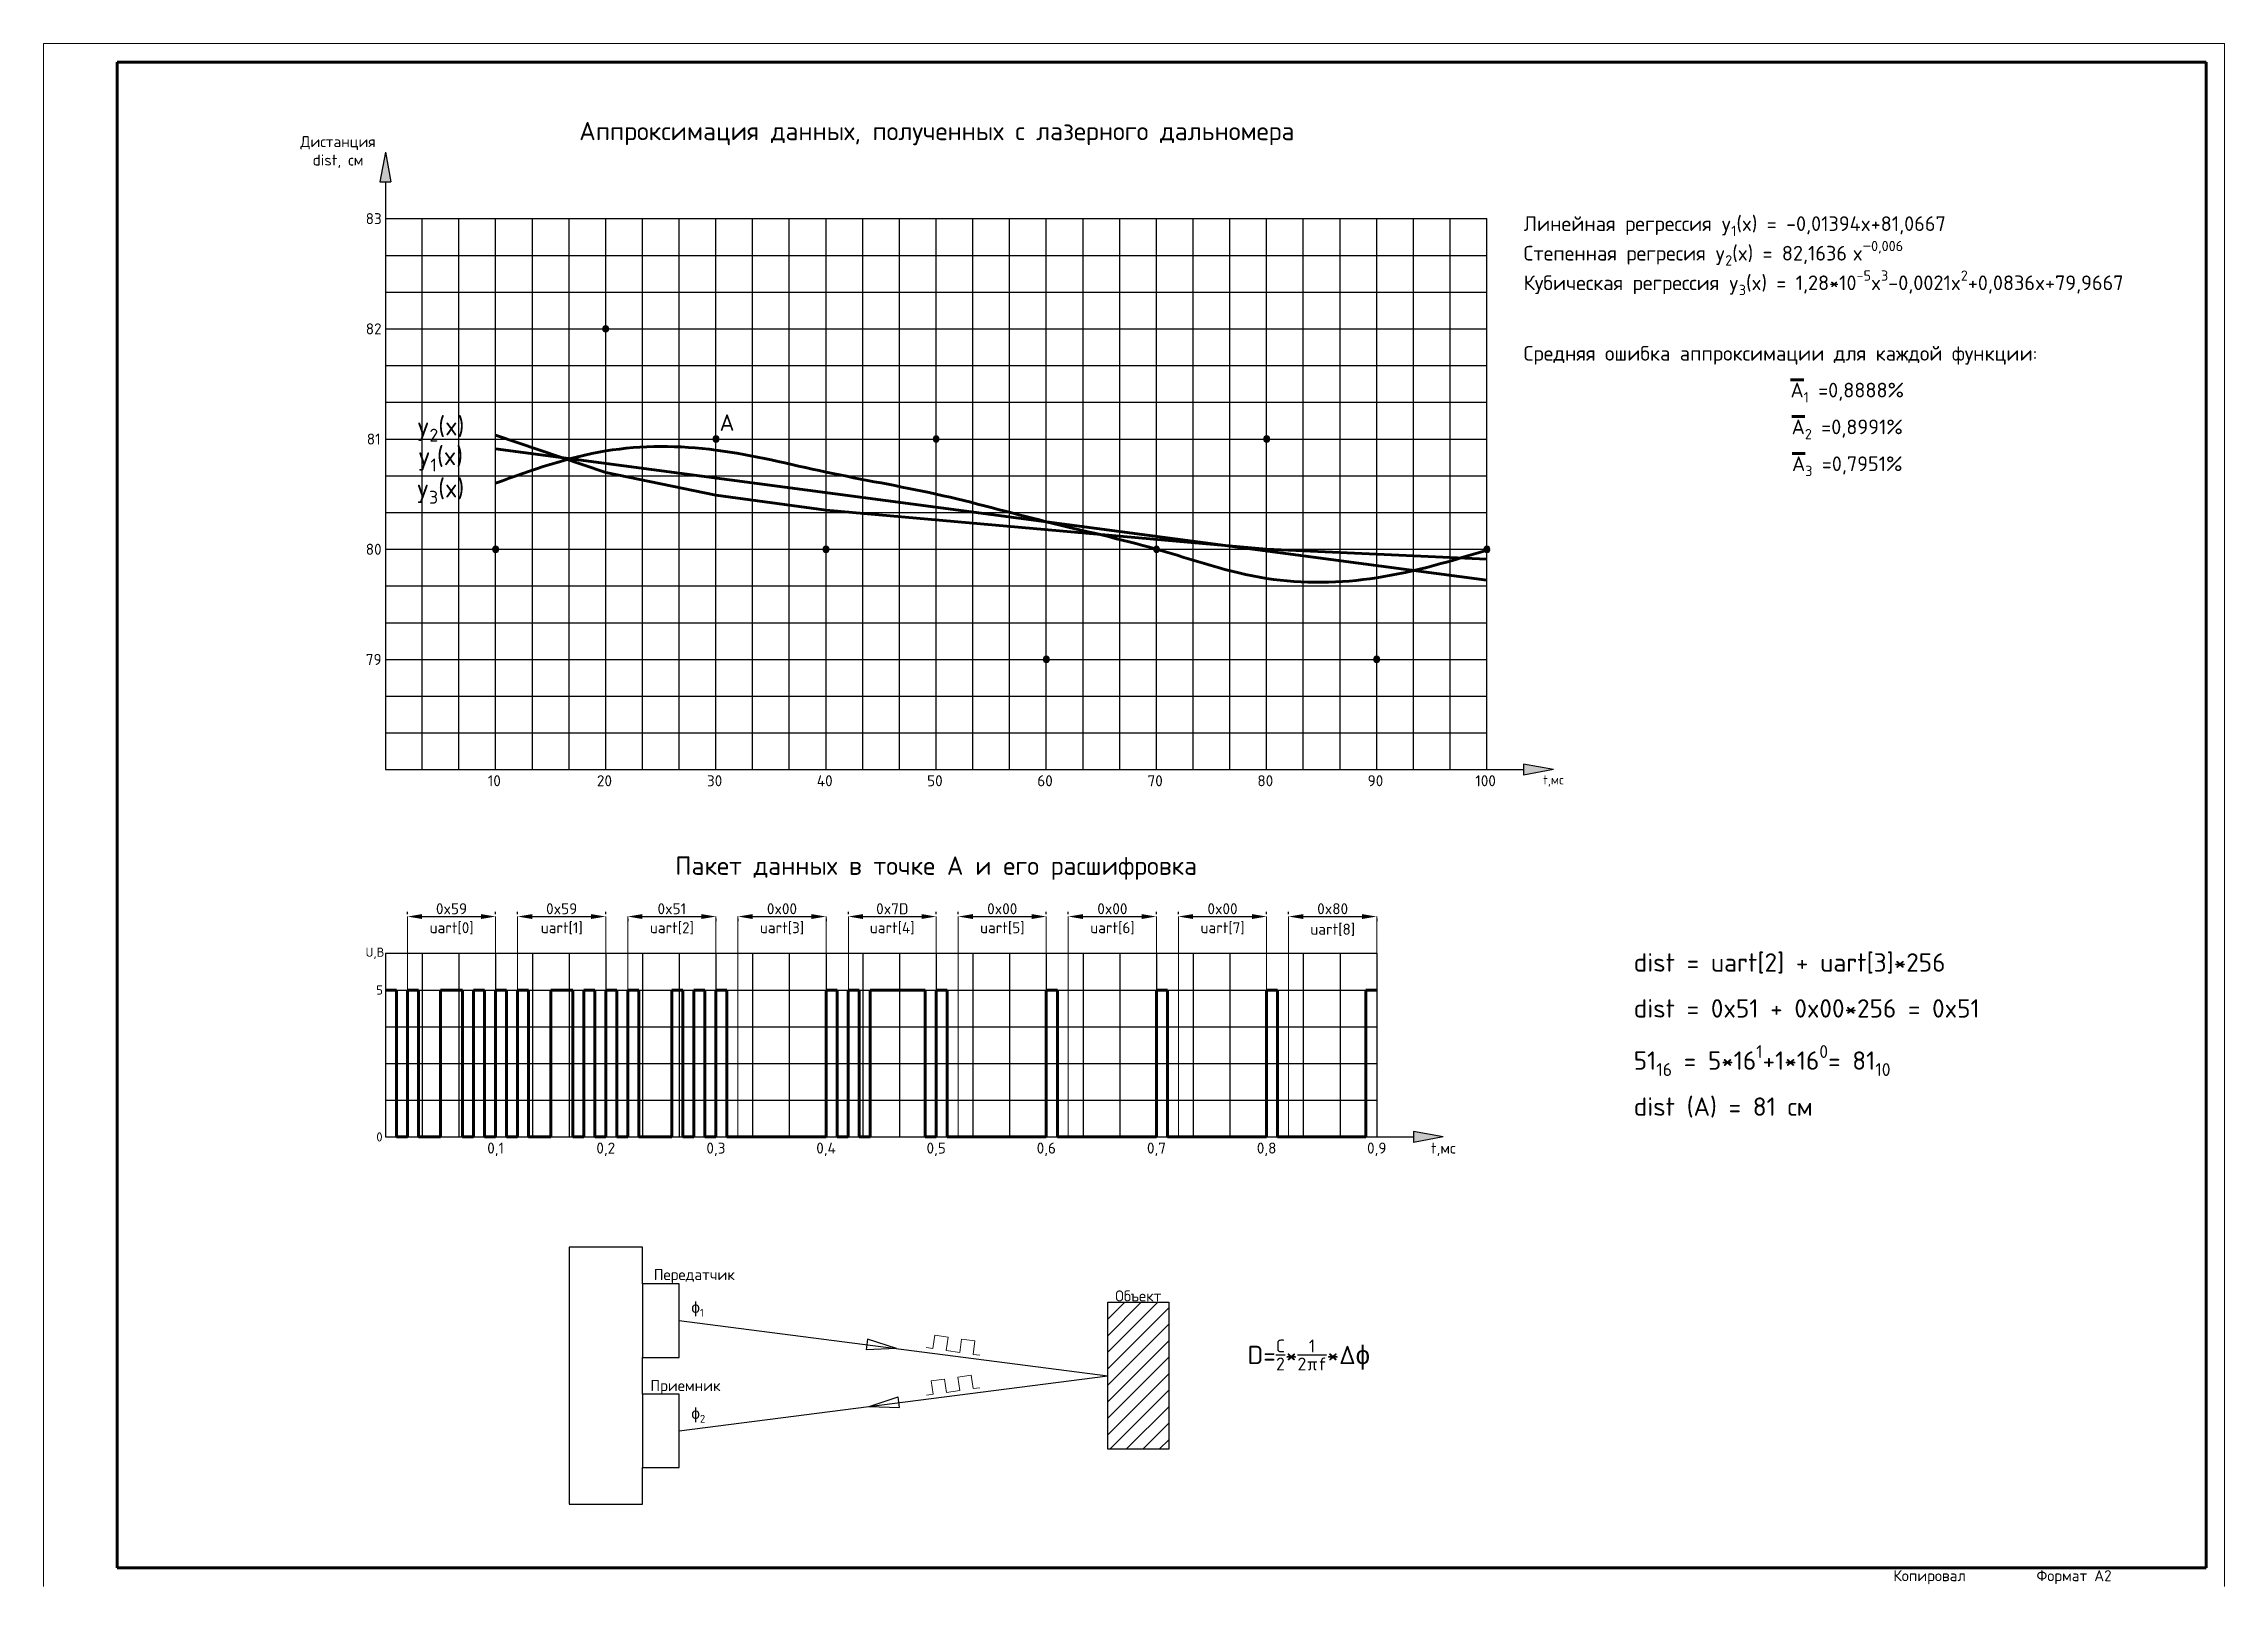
# Model space of a CAD drawing. Header units: millimetres. Extents: x -3633 to 871, y -630 to 261.
# Drawn here: x -367 to 227, y -159 to 261 of the extents above; entities that cross this region are included whole.
import ezdxf

# ---------------------------------------------------------------- set-up
doc = ezdxf.new("R2010")
doc.units = ezdxf.units.MM
for name, color, linetype, lineweight in [('border', 7, 'Continuous', 70), ('Sheet', 7, 'Continuous', 30), ('Text', 7, 'Continuous', 18), ('Размерные линии', 7, 'Continuous', 15), ('Сплошная толстая основная', 7, 'Continuous', 70), ('Сплошная тонкая', 7, 'Continuous', 20), ('Штриховка', 7, 'Continuous', 9)]:
    doc.layers.add(name, color=color, linetype=linetype, lineweight=lineweight)
doc.layers.add('сетка', color=7, linetype='Continuous', true_color=0xcccccc)
doc.styles.add('Main', font='isocpeur.ttf', dxfattribs={"height": 3})
doc.dimstyles.new('ISO-25', dxfattribs={"dimtxt": 3, "dimasz": 4, "dimexe": 1.25, "dimexo": 0.625, "dimtad": 1, "dimtoh": 1, "dimtxsty": 'Main', "dimcen": 2.5, "dimadec": 0, "dimazin": 0, "dimtfac": 1, "dimtmove": 0, "dimatfit": 3, "dimfxl": 1, "dimarcsym": 0})

msp = doc.modelspace()

# ---------------------------------------------------------------- texts
at = {"layer": 'border', "char_height": 3, "attachment_point": 5, "style": 'Main'}
for s, width, insert in [('\\pxqc;                  Копировал ', 70, (129.44, -156.95)), ('\\pxql;  Формат A2', 40.02094, (191.94, -156.95))]:
    msp.add_mtext_dynamic_manual_height_columns(s, width=width, gutter_width=15, heights=[0], dxfattribs=dict(at, insert=insert))
at = {"layer": 'Sheet', "style": 'Main'}
for s, insert, char_height, width, attachment_point in [('\\pxsm1.5,qc;Передатчик', (-203.941, -76.881), 3, 28.23207, 7), ('\\A1;\\pxt1;ϕ{\\H0.7x;\\S^ 1;}', (-190.64, -86.014), 3, 5.96156, 7), ('\\pxsm1.5,qc;Объект', (-83.002, -81.881), 3, 28.23207, 7), ('\\A1;\\pxt1;D={\\H0.7x;\\SC/2;}*{\\H0.7x;\\S1/2πf;}*Δϕ', (-39.14, -92.251), 5, 53.32134, 1), ('\\pxsm1.5,qc;Приемник', (-203.941, -107.098), 3, 23.42634, 7), ('\\A1;\\pxt1;ϕ{\\H0.7x;\\S^ 2;}', (-190.64, -114.881), 3, 5.96156, 7)]:
    msp.add_mtext(s, dxfattribs=dict(at, insert=insert, char_height=char_height, width=width, attachment_point=attachment_point))
at = {"layer": 'Text', "lineweight": 70, "char_height": 5, "style": 'Main'}
for s, width, heights, insert, attachment_point in [('\\pxsm1,qc,t30;Аппроксимация данных, полученных с лазерного дальномера', 300.35519, [34.086], (-273.941, 232.902), 7), ('\\pxsm1,qc,t30;Пакет данных в точке A и его расшифровка', 300, [34.086], (-273.941, 32.902), 7), ('\\A1;\\pxsm1.5,ql,t30;dist = uart[2] + uart[3]*256\\Pdist = 0x51 + 0x00*256 = 0x51\\P51{\\H0.7x;\\S^ 16;} = 5*16{\\H0.7x;\\S1^ ;}+1*16{\\H0.7x;\\S0^ ;}= 81{\\H0.7x;\\S^ 10;}\\Pdist (A) = 81 см', 114.23265, [48.991], (66.059, 12.902), 1)]:
    msp.add_mtext_dynamic_manual_height_columns(s, width=width, gutter_width=22.5, heights=heights, dxfattribs=dict(at, insert=insert, attachment_point=attachment_point))
at = {"layer": 'Text', "style": 'Main'}
for s, width, insert, char_height, attachment_point in [('\\pxqc;Дистанция dist, см ', 25.84786, (-273.941, 231.015), 3, 6), ('\\pxqc;83 ', 6.42613, (-273.941, 212.902), 3, 6), ('\\pxqc;82    ', 6.42613, (-273.941, 182.902), 3, 6), ('\\pxqc;81    ', 6.42613, (-273.941, 152.902), 3, 6), ('\\pxqc;80    ', 6.42613, (-273.941, 122.902), 3, 6), ('\\pxqc;79  ', 6.42613, (-273.941, 92.902), 3, 6), ('10', 4.25209, (-244.296, 61.369), 3, 2), ('\\pxqc;20', 4.25209, (-214.296, 61.369), 3, 2), ('\\pxqc;30', 4.25209, (-184.296, 61.369), 3, 2), ('\\pxqc;40', 4.25209, (-154.296, 61.369), 3, 2), ('\\pxqc;50', 4.25209, (-124.296, 61.369), 3, 2), ('\\pxqc;60', 4.25209, (-94.296, 61.369), 3, 2), ('\\pxqc;70', 4.25209, (-64.296, 61.369), 3, 2), ('\\pxqc;80', 4.25209, (-34.296, 61.369), 3, 2), ('\\pxqc;90', 4.25209, (-4.296, 61.369), 3, 2), ('\\pxqc;100', 4.25209, (25.704, 61.369), 3, 2), ('t,мс', 4.25209, (44.172, 61.369), 2.5, 2), ('uart[0]', 4.25209, (-255.941, 21.369), 3, 2), ('uart[1]', 4.25209, (-225.941, 21.369), 3, 2), ('uart[2]', 4.25209, (-195.941, 21.369), 3, 2), ('\\pxql;U,В     ', 5.4349, (-273.941, 12.902), 2.5, 6), ('\\pxql;5     ', 2.5, (-273.941, 2.902), 2.5, 6), ('\\pxql;0    ', 2.5, (-273.941, -37.098), 2.5, 6), ('0,1', 4.25209, (-243.941, -38.631), 3, 2), ('0,2', 4.25209, (-213.941, -38.631), 3, 2), ('0,3', 4.25209, (-183.941, -38.631), 3, 2), ('\\pxqc;0,4', 4.25209, (-153.941, -38.631), 3, 2), ('0,5', 4.25209, (-123.941, -38.631), 3, 2), ('\\pxqc;0,6', 4.25209, (-93.941, -38.631), 3, 2), ('0,7', 4.25209, (-63.941, -38.631), 3, 2), ('0,8', 4.25209, (-33.941, -38.631), 3, 2), ('0,9', 4.25209, (-3.941, -38.631), 3, 2), ('t,мс', 4.25209, (14.172, -38.631), 3, 2)]:
    msp.add_mtext_dynamic_manual_height_columns(s, width=width, gutter_width=12.5, heights=[0], dxfattribs=dict(at, insert=insert, char_height=char_height, attachment_point=attachment_point))
at = {"layer": 'Text', "attachment_point": 1, "style": 'Main'}
for s, insert, char_height, width in [('\\A1;\\pxqc;y{\\H0.7x;\\S^ 2;}(x)', (-273.941, 158.916), 5, 30.07943), ('A', (-182.938, 159.633), 4.5, 4.57356), ('\\A1;\\pxqc;y{\\H0.7x;\\S^ 1;}(x) ', (-273.941, 150.782), 5, 30), ('\\A1;\\pxqc;{\\H1.00001x;y\\H0.7x;\\S^ 3;\\H1.42857x;(x)}', (-273.941, 141.998), 5, 29.94418)]:
    msp.add_mtext(s, dxfattribs=dict(at, insert=insert, char_height=char_height, width=width))
at = {"layer": 'Сплошная толстая основная', "color": 3, "insert": (36.059, 213.547), "char_height": 5, "attachment_point": 1, "style": 'Main'}
msp.add_mtext_dynamic_manual_height_columns('\\A1;\\pxql;{\\H0.8x;\\C256;Линейная регрессия y\\H0.7x;\\S^ 1;\\H1.42857x;(x) = -0,01394x+81,0667\\PСтепенная регресия y\\H0.7x;\\S^ 2;\\H1.42857x;(x) = 82,1636\\fArial|b0|i0|c204|p34; \\fISOCPEUR|b0|i0|c204|p34;x\\H0.7x;\\S−0,006^ ;\\H1.42857x;\\PКубическая регрессия y\\H0.7x;\\S^ 3;\\H1.42857x;(x) = 1,28*10\\H0.7x;\\S-5^ ;\\H1.42857x;x\\H0.7x;\\S3^ ;\\H1.42857x;-0,0021x\\H0.7x;\\S2^ ;\\H1.42857x;+0,0836x+79,9667\\H1.25001x;\\P\\psm1.5;\\P\\H0.8x;Средняя ошибка аппроксимации для каждой функции:\\P\\pqc;\\OA\\H0.7x;\\o\\S^ 1;\\H1.42857x; =0,8888%\\P\\OA\\H0.7x;\\o\\S^ 2;\\H1.42857x; =0,8991%\\P\\OA\\H0.7x;\\o\\S^ 3;\\H1.42857x; =0,7951%}', width=176.30989, gutter_width=15, heights=[0], dxfattribs=at)
at = {"layer": 'Сплошная тонкая', "char_height": 3, "attachment_point": 2, "style": 'Main'}
for s, insert in [('uart[3]', (-165.941, 21.369)), ('uart[4]', (-135.941, 21.369)), ('uart[5]', (-105.941, 21.369)), ('uart[6]', (-75.941, 21.369)), ('uart[7]', (-45.941, 21.369)), ('uart[8]', (-15.941, 20.952))]:
    msp.add_mtext_dynamic_manual_height_columns(s, width=4.25209, gutter_width=12.5, heights=[0], dxfattribs=dict(at, insert=insert))

# ---------------------------------------------------------------- blocks, each defined once
blk = doc.blocks.new('*D126')
at = {"layer": 'Defpoints', "color": 0, "transparency": 16777216}
for p in [(-207.95, 22.9), (-183.94, 22.9), (-183.94, 22.9)]:
    blk.add_point(p, dxfattribs=at)
at = {"layer": 'Сплошная тонкая', "color": 0, "lineweight": -2, "transparency": 16777216}
for p, q in [((-207.95, 22.28), (-207.95, 21.65)), ((-203.95, 22.9), (-187.94, 22.9)), ((-183.94, 22.28), (-183.94, 21.65))]:
    blk.add_line(p, q, dxfattribs=at)
at = {"layer": 'Сплошная тонкая', "color": 0, "transparency": 16777216}
for points in [[(-203.95, 23.57), (-203.95, 22.24), (-207.95, 22.9)], [(-187.94, 23.57), (-187.94, 22.24), (-183.94, 22.9)]]:
    blk.add_solid(points, dxfattribs=at)
at = {"layer": 'Сплошная тонкая', "color": 0, "transparency": 16777216, "insert": (-195.95, 25.03), "char_height": 3, "attachment_point": 5, "style": 'Main'}
blk.add_mtext('0x51', dxfattribs=at)
blk = doc.blocks.new('*D127')
at = {"layer": 'Defpoints', "color": 0, "transparency": 16777216}
for p in [(-177.95, 22.9), (-153.94, 22.9), (-153.94, 22.9)]:
    blk.add_point(p, dxfattribs=at)
at = {"layer": 'Размерные линии', "color": 0, "lineweight": -2, "transparency": 16777216}
for p, q in [((-177.95, 22.28), (-177.95, 21.65)), ((-173.95, 22.9), (-157.94, 22.9)), ((-153.94, 22.28), (-153.94, 21.65))]:
    blk.add_line(p, q, dxfattribs=at)
at = {"layer": 'Размерные линии', "color": 0, "transparency": 16777216}
for points in [[(-173.95, 23.57), (-173.95, 22.24), (-177.95, 22.9)], [(-157.94, 23.57), (-157.94, 22.24), (-153.94, 22.9)]]:
    blk.add_solid(points, dxfattribs=at)
at = {"layer": 'Размерные линии', "color": 0, "transparency": 16777216, "insert": (-165.95, 25.03), "char_height": 3, "attachment_point": 5, "style": 'Main'}
blk.add_mtext('0x00', dxfattribs=at)
blk = doc.blocks.new('*D130')
at = {"layer": 'Defpoints', "color": 0, "transparency": 16777216}
for p in [(-267.95, 22.9), (-243.94, 22.9), (-243.94, 22.9)]:
    blk.add_point(p, dxfattribs=at)
at = {"layer": 'Сплошная тонкая', "color": 0, "lineweight": -2, "transparency": 16777216}
for p, q in [((-267.95, 23.53), (-267.95, 24.15)), ((-243.94, 23.53), (-243.94, 24.15)), ((-263.95, 22.9), (-247.94, 22.9))]:
    blk.add_line(p, q, dxfattribs=at)
at = {"layer": 'Сплошная тонкая', "color": 0, "transparency": 16777216}
for points in [[(-263.95, 23.57), (-263.95, 22.24), (-267.95, 22.9)], [(-247.94, 23.57), (-247.94, 22.24), (-243.94, 22.9)]]:
    blk.add_solid(points, dxfattribs=at)
at = {"layer": 'Сплошная тонкая', "color": 0, "transparency": 16777216, "insert": (-255.95, 25.03), "char_height": 3, "attachment_point": 5, "style": 'Main'}
blk.add_mtext('0x59', dxfattribs=at)
blk = doc.blocks.new('*D131')
at = {"layer": 'Defpoints', "color": 0, "transparency": 16777216}
for p in [(-147.86, 22.9), (-123.94, 22.9), (-123.94, 22.9)]:
    blk.add_point(p, dxfattribs=at)
at = {"layer": 'Сплошная тонкая', "color": 0, "lineweight": -2, "transparency": 16777216}
for p, q in [((-147.86, 23.53), (-147.86, 24.15)), ((-123.94, 23.53), (-123.94, 24.15)), ((-143.86, 22.9), (-127.94, 22.9))]:
    blk.add_line(p, q, dxfattribs=at)
at = {"layer": 'Сплошная тонкая', "color": 0, "transparency": 16777216}
for points in [[(-143.86, 23.57), (-143.86, 22.24), (-147.86, 22.9)], [(-127.94, 23.57), (-127.94, 22.24), (-123.94, 22.9)]]:
    blk.add_solid(points, dxfattribs=at)
at = {"layer": 'Сплошная тонкая', "color": 0, "transparency": 16777216, "insert": (-135.9, 25.03), "char_height": 3, "attachment_point": 5, "style": 'Main'}
blk.add_mtext('0x7D', dxfattribs=at)
blk = doc.blocks.new('*D132')
at = {"layer": 'Defpoints', "color": 0, "transparency": 16777216}
for p in [(-87.95, 22.9), (-63.94, 22.9), (-63.94, 22.9)]:
    blk.add_point(p, dxfattribs=at)
at = {"layer": 'Сплошная тонкая', "color": 0, "lineweight": -2, "transparency": 16777216}
for p, q in [((-87.95, 23.53), (-87.95, 24.15)), ((-63.94, 23.53), (-63.94, 24.15)), ((-83.95, 22.9), (-67.94, 22.9))]:
    blk.add_line(p, q, dxfattribs=at)
at = {"layer": 'Сплошная тонкая', "color": 0, "transparency": 16777216}
for points in [[(-83.95, 23.57), (-83.95, 22.24), (-87.95, 22.9)], [(-67.94, 23.57), (-67.94, 22.24), (-63.94, 22.9)]]:
    blk.add_solid(points, dxfattribs=at)
at = {"layer": 'Сплошная тонкая', "color": 0, "transparency": 16777216, "insert": (-75.95, 25.03), "char_height": 3, "attachment_point": 5, "style": 'Main'}
blk.add_mtext('0x00', dxfattribs=at)
blk = doc.blocks.new('*D133')
at = {"layer": 'Defpoints', "color": 0, "transparency": 16777216}
for p in [(-57.95, 22.9), (-33.94, 22.9), (-33.94, 22.9)]:
    blk.add_point(p, dxfattribs=at)
at = {"layer": 'Сплошная тонкая', "color": 0, "lineweight": -2, "transparency": 16777216}
for p, q in [((-57.95, 23.53), (-57.95, 24.15)), ((-33.94, 23.53), (-33.94, 24.15)), ((-53.95, 22.9), (-37.94, 22.9))]:
    blk.add_line(p, q, dxfattribs=at)
at = {"layer": 'Сплошная тонкая', "color": 0, "transparency": 16777216}
for points in [[(-53.95, 23.57), (-53.95, 22.24), (-57.95, 22.9)], [(-37.94, 23.57), (-37.94, 22.24), (-33.94, 22.9)]]:
    blk.add_solid(points, dxfattribs=at)
at = {"layer": 'Сплошная тонкая', "color": 0, "transparency": 16777216, "insert": (-45.95, 25.03), "char_height": 3, "attachment_point": 5, "style": 'Main'}
blk.add_mtext('0x00', dxfattribs=at)
blk = doc.blocks.new('*D134')
at = {"layer": 'Defpoints', "color": 0, "transparency": 16777216}
for p in [(-117.95, 22.9), (-93.94, 22.9), (-93.94, 22.9)]:
    blk.add_point(p, dxfattribs=at)
at = {"layer": 'Сплошная тонкая', "color": 0, "lineweight": -2, "transparency": 16777216}
for p, q in [((-117.95, 23.53), (-117.95, 24.15)), ((-93.94, 23.53), (-93.94, 24.15)), ((-113.95, 22.9), (-97.94, 22.9))]:
    blk.add_line(p, q, dxfattribs=at)
at = {"layer": 'Сплошная тонкая', "color": 0, "transparency": 16777216}
for points in [[(-113.95, 23.57), (-113.95, 22.24), (-117.95, 22.9)], [(-97.94, 23.57), (-97.94, 22.24), (-93.94, 22.9)]]:
    blk.add_solid(points, dxfattribs=at)
at = {"layer": 'Сплошная тонкая', "color": 0, "transparency": 16777216, "insert": (-105.95, 25.03), "char_height": 3, "width": 8.7086, "attachment_point": 5, "style": 'Main'}
blk.add_mtext('0x00', dxfattribs=at)
blk = doc.blocks.new('*D135')
at = {"layer": 'Defpoints', "color": 0, "transparency": 16777216}
for p in [(-27.95, 22.9), (-3.94, 22.9), (-3.94, 22.9)]:
    blk.add_point(p, dxfattribs=at)
at = {"layer": 'Сплошная тонкая', "color": 0, "lineweight": -2, "transparency": 16777216}
for p, q in [((-27.95, 23.53), (-27.95, 24.15)), ((-23.95, 22.9), (-7.94, 22.9)), ((-3.94, 22.28), (-3.94, 21.65))]:
    blk.add_line(p, q, dxfattribs=at)
at = {"layer": 'Сплошная тонкая', "color": 0, "transparency": 16777216}
for points in [[(-23.95, 23.57), (-23.95, 22.24), (-27.95, 22.9)], [(-7.94, 23.57), (-7.94, 22.24), (-3.94, 22.9)]]:
    blk.add_solid(points, dxfattribs=at)
at = {"layer": 'Сплошная тонкая', "color": 0, "transparency": 16777216, "insert": (-15.95, 25.03), "char_height": 3, "attachment_point": 5, "style": 'Main'}
blk.add_mtext('0x80', dxfattribs=at)
blk = doc.blocks.new('*D139')
at = {"layer": 'Defpoints', "color": 0, "transparency": 16777216}
for p in [(-237.95, 22.9), (-213.94, 22.9), (-213.94, 22.9)]:
    blk.add_point(p, dxfattribs=at)
at = {"layer": 'Сплошная тонкая', "color": 0, "lineweight": -2, "transparency": 16777216}
for p, q in [((-237.95, 23.53), (-237.95, 24.15)), ((-213.94, 23.53), (-213.94, 24.15)), ((-233.95, 22.9), (-217.94, 22.9))]:
    blk.add_line(p, q, dxfattribs=at)
at = {"layer": 'Сплошная тонкая', "color": 0, "transparency": 16777216}
for points in [[(-233.95, 23.57), (-233.95, 22.24), (-237.95, 22.9)], [(-217.94, 23.57), (-217.94, 22.24), (-213.94, 22.9)]]:
    blk.add_solid(points, dxfattribs=at)
at = {"layer": 'Сплошная тонкая', "color": 0, "transparency": 16777216, "insert": (-225.95, 25.03), "char_height": 3, "attachment_point": 5, "style": 'Main'}
blk.add_mtext('0x59', dxfattribs=at)

# ---------------------------------------------------------------- dimensions: what is measured, and where the dimension line sits
at = {"layer": 'Размерные линии'}
dim = msp.add_linear_dim(base=(-153.941, 22.902), p1=(-177.952, 22.902), p2=(-153.941, 22.902), text='0x00', dimstyle='ISO-25', override={"dimtxsty": 'Main'}, dxfattribs=at)
dim.commit()
dim.dimension.update_dxf_attribs({"geometry": '*D127', "text_midpoint": (-165.947, 25.027)})
at = {"layer": 'Сплошная тонкая'}
for base, p1, p2, text, picture, middle in [((-243.941, 22.902), (-267.952, 22.902), (-243.941, 22.902), '0x59', '*D130', (-255.947, 25.027)), ((-213.941, 22.902), (-237.952, 22.902), (-213.941, 22.902), '0x59', '*D139', (-225.947, 25.027)), ((-183.941, 22.902), (-207.952, 22.902), (-183.941, 22.902), '0x51', '*D126', (-195.947, 25.027)), ((-123.941, 22.902), (-147.862, 22.902), (-123.941, 22.902), '0x7D', '*D131', (-135.902, 25.027)), ((-93.941, 22.902), (-117.95, 22.902), (-93.941, 22.902), '0x00', '*D134', (-105.946, 25.027)), ((-63.941, 22.902), (-87.95, 22.902), (-63.941, 22.902), '0x00', '*D132', (-75.946, 25.027)), ((-33.941, 22.902), (-57.95, 22.902), (-33.941, 22.902), '0x00', '*D133', (-45.946, 25.027)), ((-3.941, 22.902), (-27.95, 22.902), (-3.941, 22.902), '0x80', '*D135', (-15.946, 25.027))]:
    dim = msp.add_linear_dim(base=base, p1=p1, p2=p2, text=text, dimstyle='ISO-25', override={"dimtxsty": 'Main'}, dxfattribs=at)
    dim.commit()
    dim.dimension.update_dxf_attribs({"geometry": picture, "text_midpoint": middle})

# ---------------------------------------------------------------- hatches: boundary and pattern name
at = {"layer": 'Sheet'}
h = msp.add_hatch(color=256, dxfattribs=at)
h.dxf.hatch_style = 1
edge = h.paths.add_edge_path()
edge.add_line((-213.941, 182.902), (-213.123, 182.902))
edge.add_ellipse((-213.941, 182.902), major_axis=(-0.818, 0), ratio=0.9999896, start_angle=90, end_angle=180, ccw=False)
edge.add_line((-213.941, 182.084), (-213.941, 182.902))
edge = h.paths.add_edge_path()
edge.add_ellipse((-213.941, 182.902), major_axis=(-0.818, 0), ratio=0.9999896, start_angle=0, end_angle=90, ccw=False)
edge.add_line((-214.759, 182.902), (-213.941, 182.902))
edge.add_line((-213.941, 182.902), (-213.941, 182.084))
edge = h.paths.add_edge_path()
edge.add_ellipse((-213.941, 182.902), major_axis=(-0.818, 0), ratio=0.9999896, start_angle=180, end_angle=360, ccw=False)
edge.add_line((-213.123, 182.902), (-213.941, 182.902))
edge.add_line((-213.941, 182.902), (-214.759, 182.902))
h = msp.add_hatch(color=256, dxfattribs=at)
h.dxf.hatch_style = 1
edge = h.paths.add_edge_path()
edge.add_line((-213.941, 182.902), (-213.123, 182.902))
edge.add_ellipse((-213.941, 182.902), major_axis=(-0.818, 0), ratio=0.9999896, start_angle=90, end_angle=180, ccw=False)
edge.add_line((-213.941, 182.084), (-213.941, 182.902))
edge = h.paths.add_edge_path()
edge.add_ellipse((-213.941, 182.902), major_axis=(-0.818, 0), ratio=0.9999896, start_angle=0, end_angle=90, ccw=False)
edge.add_line((-214.759, 182.902), (-213.941, 182.902))
edge.add_line((-213.941, 182.902), (-213.941, 182.084))
edge = h.paths.add_edge_path()
edge.add_ellipse((-213.941, 182.902), major_axis=(-0.818, 0), ratio=0.9999896, start_angle=180, end_angle=360, ccw=False)
edge.add_line((-213.123, 182.902), (-213.941, 182.902))
edge.add_line((-213.941, 182.902), (-214.759, 182.902))
h = msp.add_hatch(color=256, dxfattribs=at)
h.dxf.hatch_style = 1
edge = h.paths.add_edge_path()
edge.add_line((-183.941, 152.902), (-183.123, 152.902))
edge.add_ellipse((-183.941, 152.902), major_axis=(-0.818, 0), ratio=0.9999896, start_angle=90, end_angle=180, ccw=False)
edge.add_line((-183.941, 152.084), (-183.941, 152.902))
edge = h.paths.add_edge_path()
edge.add_ellipse((-183.941, 152.902), major_axis=(-0.818, 0), ratio=0.9999896, start_angle=0, end_angle=90, ccw=False)
edge.add_line((-184.759, 152.902), (-183.941, 152.902))
edge.add_line((-183.941, 152.902), (-183.941, 152.084))
edge = h.paths.add_edge_path()
edge.add_ellipse((-183.941, 152.902), major_axis=(-0.818, 0), ratio=0.9999896, start_angle=180, end_angle=360, ccw=False)
edge.add_line((-183.123, 152.902), (-183.941, 152.902))
edge.add_line((-183.941, 152.902), (-184.759, 152.902))
h = msp.add_hatch(color=256, dxfattribs=at)
h.dxf.hatch_style = 1
edge = h.paths.add_edge_path()
edge.add_line((-183.941, 152.902), (-183.123, 152.902))
edge.add_ellipse((-183.941, 152.902), major_axis=(-0.818, 0), ratio=0.9999896, start_angle=90, end_angle=180, ccw=False)
edge.add_line((-183.941, 152.084), (-183.941, 152.902))
edge = h.paths.add_edge_path()
edge.add_ellipse((-183.941, 152.902), major_axis=(-0.818, 0), ratio=0.9999896, start_angle=0, end_angle=90, ccw=False)
edge.add_line((-184.759, 152.902), (-183.941, 152.902))
edge.add_line((-183.941, 152.902), (-183.941, 152.084))
edge = h.paths.add_edge_path()
edge.add_ellipse((-183.941, 152.902), major_axis=(-0.818, 0), ratio=0.9999896, start_angle=180, end_angle=360, ccw=False)
edge.add_line((-183.123, 152.902), (-183.941, 152.902))
edge.add_line((-183.941, 152.902), (-184.759, 152.902))
h = msp.add_hatch(color=256, dxfattribs=at)
h.dxf.hatch_style = 1
edge = h.paths.add_edge_path()
edge.add_line((-123.941, 152.902), (-123.123, 152.902))
edge.add_ellipse((-123.941, 152.902), major_axis=(-0.818, 0), ratio=0.9999896, start_angle=90, end_angle=180, ccw=False)
edge.add_line((-123.941, 152.084), (-123.941, 152.902))
edge = h.paths.add_edge_path()
edge.add_ellipse((-123.941, 152.902), major_axis=(-0.818, 0), ratio=0.9999896, start_angle=0, end_angle=90, ccw=False)
edge.add_line((-124.759, 152.902), (-123.941, 152.902))
edge.add_line((-123.941, 152.902), (-123.941, 152.084))
edge = h.paths.add_edge_path()
edge.add_ellipse((-123.941, 152.902), major_axis=(-0.818, 0), ratio=0.9999896, start_angle=180, end_angle=360, ccw=False)
edge.add_line((-123.123, 152.902), (-123.941, 152.902))
edge.add_line((-123.941, 152.902), (-124.759, 152.902))
h = msp.add_hatch(color=256, dxfattribs=at)
h.dxf.hatch_style = 1
edge = h.paths.add_edge_path()
edge.add_line((-123.941, 152.902), (-123.123, 152.902))
edge.add_ellipse((-123.941, 152.902), major_axis=(-0.818, 0), ratio=0.9999896, start_angle=90, end_angle=180, ccw=False)
edge.add_line((-123.941, 152.084), (-123.941, 152.902))
edge = h.paths.add_edge_path()
edge.add_ellipse((-123.941, 152.902), major_axis=(-0.818, 0), ratio=0.9999896, start_angle=0, end_angle=90, ccw=False)
edge.add_line((-124.759, 152.902), (-123.941, 152.902))
edge.add_line((-123.941, 152.902), (-123.941, 152.084))
edge = h.paths.add_edge_path()
edge.add_ellipse((-123.941, 152.902), major_axis=(-0.818, 0), ratio=0.9999896, start_angle=180, end_angle=360, ccw=False)
edge.add_line((-123.123, 152.902), (-123.941, 152.902))
edge.add_line((-123.941, 152.902), (-124.759, 152.902))
h = msp.add_hatch(color=256, dxfattribs=at)
h.dxf.hatch_style = 1
edge = h.paths.add_edge_path()
edge.add_line((-33.941, 152.902), (-33.123, 152.902))
edge.add_ellipse((-33.941, 152.902), major_axis=(-0.818, 0), ratio=0.9999896, start_angle=90, end_angle=180, ccw=False)
edge.add_line((-33.941, 152.084), (-33.941, 152.902))
edge = h.paths.add_edge_path()
edge.add_ellipse((-33.941, 152.902), major_axis=(-0.818, 0), ratio=0.9999896, start_angle=0, end_angle=90, ccw=False)
edge.add_line((-34.759, 152.902), (-33.941, 152.902))
edge.add_line((-33.941, 152.902), (-33.941, 152.084))
edge = h.paths.add_edge_path()
edge.add_ellipse((-33.941, 152.902), major_axis=(-0.818, 0), ratio=0.9999896, start_angle=180, end_angle=360, ccw=False)
edge.add_line((-33.123, 152.902), (-33.941, 152.902))
edge.add_line((-33.941, 152.902), (-34.759, 152.902))
h = msp.add_hatch(color=256, dxfattribs=at)
h.dxf.hatch_style = 1
edge = h.paths.add_edge_path()
edge.add_line((-33.941, 152.902), (-33.123, 152.902))
edge.add_ellipse((-33.941, 152.902), major_axis=(-0.818, 0), ratio=0.9999896, start_angle=90, end_angle=180, ccw=False)
edge.add_line((-33.941, 152.084), (-33.941, 152.902))
edge = h.paths.add_edge_path()
edge.add_ellipse((-33.941, 152.902), major_axis=(-0.818, 0), ratio=0.9999896, start_angle=0, end_angle=90, ccw=False)
edge.add_line((-34.759, 152.902), (-33.941, 152.902))
edge.add_line((-33.941, 152.902), (-33.941, 152.084))
edge = h.paths.add_edge_path()
edge.add_ellipse((-33.941, 152.902), major_axis=(-0.818, 0), ratio=0.9999896, start_angle=180, end_angle=360, ccw=False)
edge.add_line((-33.123, 152.902), (-33.941, 152.902))
edge.add_line((-33.941, 152.902), (-34.759, 152.902))
h = msp.add_hatch(color=256, dxfattribs=at)
h.dxf.hatch_style = 1
edge = h.paths.add_edge_path()
edge.add_line((-243.941, 122.902), (-243.123, 122.902))
edge.add_ellipse((-243.941, 122.902), major_axis=(-0.818, 0), ratio=0.9999896, start_angle=90, end_angle=180, ccw=False)
edge.add_line((-243.941, 122.084), (-243.941, 122.902))
edge = h.paths.add_edge_path()
edge.add_ellipse((-243.941, 122.902), major_axis=(-0.818, 0), ratio=0.9999896, start_angle=0, end_angle=90, ccw=False)
edge.add_line((-244.759, 122.902), (-243.941, 122.902))
edge.add_line((-243.941, 122.902), (-243.941, 122.084))
edge = h.paths.add_edge_path()
edge.add_ellipse((-243.941, 122.902), major_axis=(-0.818, 0), ratio=0.9999896, start_angle=180, end_angle=360, ccw=False)
edge.add_line((-243.123, 122.902), (-243.941, 122.902))
edge.add_line((-243.941, 122.902), (-244.759, 122.902))
h = msp.add_hatch(color=256, dxfattribs=at)
h.dxf.hatch_style = 1
edge = h.paths.add_edge_path()
edge.add_line((-243.941, 122.902), (-243.123, 122.902))
edge.add_ellipse((-243.941, 122.902), major_axis=(-0.818, 0), ratio=0.9999896, start_angle=90, end_angle=180, ccw=False)
edge.add_line((-243.941, 122.084), (-243.941, 122.902))
edge = h.paths.add_edge_path()
edge.add_ellipse((-243.941, 122.902), major_axis=(-0.818, 0), ratio=0.9999896, start_angle=0, end_angle=90, ccw=False)
edge.add_line((-244.759, 122.902), (-243.941, 122.902))
edge.add_line((-243.941, 122.902), (-243.941, 122.084))
edge = h.paths.add_edge_path()
edge.add_ellipse((-243.941, 122.902), major_axis=(-0.818, 0), ratio=0.9999896, start_angle=180, end_angle=360, ccw=False)
edge.add_line((-243.123, 122.902), (-243.941, 122.902))
edge.add_line((-243.941, 122.902), (-244.759, 122.902))
h = msp.add_hatch(color=256, dxfattribs=at)
h.dxf.hatch_style = 1
edge = h.paths.add_edge_path()
edge.add_line((-153.941, 122.902), (-153.123, 122.902))
edge.add_ellipse((-153.941, 122.902), major_axis=(-0.818, 0), ratio=0.9999896, start_angle=90, end_angle=180, ccw=False)
edge.add_line((-153.941, 122.084), (-153.941, 122.902))
edge = h.paths.add_edge_path()
edge.add_ellipse((-153.941, 122.902), major_axis=(-0.818, 0), ratio=0.9999896, start_angle=0, end_angle=90, ccw=False)
edge.add_line((-154.759, 122.902), (-153.941, 122.902))
edge.add_line((-153.941, 122.902), (-153.941, 122.084))
edge = h.paths.add_edge_path()
edge.add_ellipse((-153.941, 122.902), major_axis=(-0.818, 0), ratio=0.9999896, start_angle=180, end_angle=360, ccw=False)
edge.add_line((-153.123, 122.902), (-153.941, 122.902))
edge.add_line((-153.941, 122.902), (-154.759, 122.902))
h = msp.add_hatch(color=256, dxfattribs=at)
h.dxf.hatch_style = 1
edge = h.paths.add_edge_path()
edge.add_line((-153.941, 122.902), (-153.123, 122.902))
edge.add_ellipse((-153.941, 122.902), major_axis=(-0.818, 0), ratio=0.9999896, start_angle=90, end_angle=180, ccw=False)
edge.add_line((-153.941, 122.084), (-153.941, 122.902))
edge = h.paths.add_edge_path()
edge.add_ellipse((-153.941, 122.902), major_axis=(-0.818, 0), ratio=0.9999896, start_angle=0, end_angle=90, ccw=False)
edge.add_line((-154.759, 122.902), (-153.941, 122.902))
edge.add_line((-153.941, 122.902), (-153.941, 122.084))
edge = h.paths.add_edge_path()
edge.add_ellipse((-153.941, 122.902), major_axis=(-0.818, 0), ratio=0.9999896, start_angle=180, end_angle=360, ccw=False)
edge.add_line((-153.123, 122.902), (-153.941, 122.902))
edge.add_line((-153.941, 122.902), (-154.759, 122.902))
h = msp.add_hatch(color=256, dxfattribs=at)
h.dxf.hatch_style = 1
edge = h.paths.add_edge_path()
edge.add_line((-63.941, 122.902), (-63.123, 122.902))
edge.add_ellipse((-63.941, 122.902), major_axis=(-0.818, 0), ratio=0.9999896, start_angle=90, end_angle=180, ccw=False)
edge.add_line((-63.941, 122.084), (-63.941, 122.902))
edge = h.paths.add_edge_path()
edge.add_ellipse((-63.941, 122.902), major_axis=(-0.818, 0), ratio=0.9999896, start_angle=0, end_angle=90, ccw=False)
edge.add_line((-64.759, 122.902), (-63.941, 122.902))
edge.add_line((-63.941, 122.902), (-63.941, 122.084))
edge = h.paths.add_edge_path()
edge.add_ellipse((-63.941, 122.902), major_axis=(-0.818, 0), ratio=0.9999896, start_angle=180, end_angle=360, ccw=False)
edge.add_line((-63.123, 122.902), (-63.941, 122.902))
edge.add_line((-63.941, 122.902), (-64.759, 122.902))
h = msp.add_hatch(color=256, dxfattribs=at)
h.dxf.hatch_style = 1
edge = h.paths.add_edge_path()
edge.add_line((-63.941, 122.902), (-63.123, 122.902))
edge.add_ellipse((-63.941, 122.902), major_axis=(-0.818, 0), ratio=0.9999896, start_angle=90, end_angle=180, ccw=False)
edge.add_line((-63.941, 122.084), (-63.941, 122.902))
edge = h.paths.add_edge_path()
edge.add_ellipse((-63.941, 122.902), major_axis=(-0.818, 0), ratio=0.9999896, start_angle=0, end_angle=90, ccw=False)
edge.add_line((-64.759, 122.902), (-63.941, 122.902))
edge.add_line((-63.941, 122.902), (-63.941, 122.084))
edge = h.paths.add_edge_path()
edge.add_ellipse((-63.941, 122.902), major_axis=(-0.818, 0), ratio=0.9999896, start_angle=180, end_angle=360, ccw=False)
edge.add_line((-63.123, 122.902), (-63.941, 122.902))
edge.add_line((-63.941, 122.902), (-64.759, 122.902))
h = msp.add_hatch(color=256, dxfattribs=at)
h.dxf.hatch_style = 1
edge = h.paths.add_edge_path()
edge.add_line((26.059, 122.902), (26.877, 122.902))
edge.add_ellipse((26.059, 122.902), major_axis=(-0.818, 0), ratio=0.9999896, start_angle=90, end_angle=180, ccw=False)
edge.add_line((26.059, 122.084), (26.059, 122.902))
edge = h.paths.add_edge_path()
edge.add_ellipse((26.059, 122.902), major_axis=(-0.818, 0), ratio=0.9999896, start_angle=0, end_angle=90, ccw=False)
edge.add_line((25.241, 122.902), (26.059, 122.902))
edge.add_line((26.059, 122.902), (26.059, 122.084))
edge = h.paths.add_edge_path()
edge.add_ellipse((26.059, 122.902), major_axis=(-0.818, 0), ratio=0.9999896, start_angle=180, end_angle=360, ccw=False)
edge.add_line((26.877, 122.902), (26.059, 122.902))
edge.add_line((26.059, 122.902), (25.241, 122.902))
h = msp.add_hatch(color=256, dxfattribs=at)
h.dxf.hatch_style = 1
edge = h.paths.add_edge_path()
edge.add_line((26.059, 122.902), (26.877, 122.902))
edge.add_ellipse((26.059, 122.902), major_axis=(-0.818, 0), ratio=0.9999896, start_angle=90, end_angle=180, ccw=False)
edge.add_line((26.059, 122.084), (26.059, 122.902))
edge = h.paths.add_edge_path()
edge.add_ellipse((26.059, 122.902), major_axis=(-0.818, 0), ratio=0.9999896, start_angle=0, end_angle=90, ccw=False)
edge.add_line((25.241, 122.902), (26.059, 122.902))
edge.add_line((26.059, 122.902), (26.059, 122.084))
edge = h.paths.add_edge_path()
edge.add_ellipse((26.059, 122.902), major_axis=(-0.818, 0), ratio=0.9999896, start_angle=180, end_angle=360, ccw=False)
edge.add_line((26.877, 122.902), (26.059, 122.902))
edge.add_line((26.059, 122.902), (25.241, 122.902))
h = msp.add_hatch(color=256, dxfattribs=at)
h.dxf.hatch_style = 1
edge = h.paths.add_edge_path()
edge.add_line((-93.941, 92.902), (-93.123, 92.902))
edge.add_ellipse((-93.941, 92.902), major_axis=(-0.818, 0), ratio=0.9999896, start_angle=90, end_angle=180, ccw=False)
edge.add_line((-93.941, 92.084), (-93.941, 92.902))
edge = h.paths.add_edge_path()
edge.add_ellipse((-93.941, 92.902), major_axis=(-0.818, 0), ratio=0.9999896, start_angle=0, end_angle=90, ccw=False)
edge.add_line((-94.759, 92.902), (-93.941, 92.902))
edge.add_line((-93.941, 92.902), (-93.941, 92.084))
edge = h.paths.add_edge_path()
edge.add_ellipse((-93.941, 92.902), major_axis=(-0.818, 0), ratio=0.9999896, start_angle=180, end_angle=360, ccw=False)
edge.add_line((-93.123, 92.902), (-93.941, 92.902))
edge.add_line((-93.941, 92.902), (-94.759, 92.902))
h = msp.add_hatch(color=256, dxfattribs=at)
h.dxf.hatch_style = 1
edge = h.paths.add_edge_path()
edge.add_line((-93.941, 92.902), (-93.123, 92.902))
edge.add_ellipse((-93.941, 92.902), major_axis=(-0.818, 0), ratio=0.9999896, start_angle=90, end_angle=180, ccw=False)
edge.add_line((-93.941, 92.084), (-93.941, 92.902))
edge = h.paths.add_edge_path()
edge.add_ellipse((-93.941, 92.902), major_axis=(-0.818, 0), ratio=0.9999896, start_angle=0, end_angle=90, ccw=False)
edge.add_line((-94.759, 92.902), (-93.941, 92.902))
edge.add_line((-93.941, 92.902), (-93.941, 92.084))
edge = h.paths.add_edge_path()
edge.add_ellipse((-93.941, 92.902), major_axis=(-0.818, 0), ratio=0.9999896, start_angle=180, end_angle=360, ccw=False)
edge.add_line((-93.123, 92.902), (-93.941, 92.902))
edge.add_line((-93.941, 92.902), (-94.759, 92.902))
h = msp.add_hatch(color=256, dxfattribs=at)
h.dxf.hatch_style = 1
edge = h.paths.add_edge_path()
edge.add_line((-3.941, 92.902), (-3.123, 92.902))
edge.add_ellipse((-3.941, 92.902), major_axis=(-0.818, 0), ratio=0.9999896, start_angle=90, end_angle=180, ccw=False)
edge.add_line((-3.941, 92.084), (-3.941, 92.902))
edge = h.paths.add_edge_path()
edge.add_ellipse((-3.941, 92.902), major_axis=(-0.818, 0), ratio=0.9999896, start_angle=0, end_angle=90, ccw=False)
edge.add_line((-4.759, 92.902), (-3.941, 92.902))
edge.add_line((-3.941, 92.902), (-3.941, 92.084))
edge = h.paths.add_edge_path()
edge.add_ellipse((-3.941, 92.902), major_axis=(-0.818, 0), ratio=0.9999896, start_angle=180, end_angle=360, ccw=False)
edge.add_line((-3.123, 92.902), (-3.941, 92.902))
edge.add_line((-3.941, 92.902), (-4.759, 92.902))
h = msp.add_hatch(color=256, dxfattribs=at)
h.dxf.hatch_style = 1
edge = h.paths.add_edge_path()
edge.add_line((-3.941, 92.902), (-3.123, 92.902))
edge.add_ellipse((-3.941, 92.902), major_axis=(-0.818, 0), ratio=0.9999896, start_angle=90, end_angle=180, ccw=False)
edge.add_line((-3.941, 92.084), (-3.941, 92.902))
edge = h.paths.add_edge_path()
edge.add_ellipse((-3.941, 92.902), major_axis=(-0.818, 0), ratio=0.9999896, start_angle=0, end_angle=90, ccw=False)
edge.add_line((-4.759, 92.902), (-3.941, 92.902))
edge.add_line((-3.941, 92.902), (-3.941, 92.084))
edge = h.paths.add_edge_path()
edge.add_ellipse((-3.941, 92.902), major_axis=(-0.818, 0), ratio=0.9999896, start_angle=180, end_angle=360, ccw=False)
edge.add_line((-3.123, 92.902), (-3.941, 92.902))
edge.add_line((-3.941, 92.902), (-4.759, 92.902))
at = {"layer": 'Штриховка'}
h = msp.add_hatch(color=9, dxfattribs=at)
h.dxf.hatch_style = 1
h.paths.add_polyline_path([(-275.438, 222.902), (-272.444, 222.902), (-273.941, 231.015)])
at = {"layer": 'Штриховка', "true_color": 0xc7c8ca}
h = msp.add_hatch(color=9, dxfattribs=at)
h.dxf.hatch_style = 1
h.paths.add_polyline_path([(44.172, 62.902), (36.059, 64.399), (36.059, 61.405)])
h = msp.add_hatch(color=9, dxfattribs=at)
h.dxf.hatch_style = 1
h.paths.add_polyline_path([(14.172, -37.098), (6.059, -35.601), (6.059, -38.595)])
at = {"layer": 'Штриховка'}
h = msp.add_hatch(dxfattribs=at)
h.set_pattern_fill('ANSI31', color=256)
h.set_pattern_definition([(45, (386.059, -1837.0978), (-2.245064, 2.245064), [])])
h.paths.add_polyline_path([(-77.215, -122.098), (-60.6, -122.098), (-60.6, -82.098), (-77.215, -82.098)])

# ---------------------------------------------------------------- linework, layer by layer
at = {"layer": 'border', "lineweight": 18}
for p, q in [((-367.06, -159.45), (-367.06, 260.55)), ((-367.06, 260.55), (-367.06, -159.45)), ((-367.06, -159.45), (-367.06, 260.55)), ((-367.06, 260.55), (-70.06, 260.55)), ((-367.06, 260.55), (226.94, 260.55)), ((226.94, 260.55), (-367.06, 260.55)), ((-367.06, -159.45), (-367.06, 260.55)), ((226.94, -159.45), (226.94, 260.55)), ((226.94, 260.55), (226.94, -159.45)), ((226.94, -159.45), (226.94, 260.55)), ((226.94, -159.45), (226.94, 137.55))]:
    msp.add_line(p, q, dxfattribs=at)
at = {"layer": 'border', "lineweight": 70}
for p, q in [((-347.06, 255.55), (-347.06, -154.45)), ((-347.06, 255.55), (221.94, 255.55)), ((221.94, 255.55), (221.94, -154.45)), ((221.94, -154.45), (221.94, -99.45)), ((-347.06, -154.45), (-64.763, -154.45)), ((-65.06, -154.45), (221.94, -154.45)), ((36.94, -154.45), (221.94, -154.45))]:
    msp.add_line(p, q, dxfattribs=at)
at = {"layer": 'border', "lineweight": 40}
for p, q in [((221.94, -114.45), (221.94, -119.45)), ((221.94, -114.45), (221.94, -119.45)), ((221.94, -154.45), (221.94, -154.45))]:
    msp.add_line(p, q, dxfattribs=at)
at = {"layer": 'Sheet'}
for p, q in [((-203.941, -67.098), (-223.941, -67.098)), ((-223.941, -67.098), (-223.941, -77.098)), ((-203.941, -77.098), (-203.941, -67.098)), ((-223.941, -77.098), (-223.941, -137.098)), ((-193.941, -77.098), (-203.941, -77.098)), ((-203.941, -77.098), (-203.941, -97.098)), ((-193.941, -97.098), (-193.941, -77.098)), ((-193.941, -87.098), (-77.215, -102.098)), ((-142.62, -92.126), (-143.023, -95.093)), ((-134.782, -94.7), (-143.023, -95.093)), ((-134.782, -94.7), (-142.62, -92.126)), ((-203.941, -107.098), (-203.941, -97.098)), ((-203.941, -97.098), (-193.941, -97.098)), ((-193.941, -117.098), (-77.215, -102.098)), ((-193.941, -107.098), (-203.941, -107.098)), ((-203.941, -107.098), (-203.941, -127.098)), ((-193.941, -127.098), (-193.941, -107.098)), ((-142.152, -110.443), (-134.334, -107.81)), ((-142.152, -110.443), (-133.909, -110.774)), ((-133.909, -110.774), (-134.334, -107.81)), ((-203.941, -137.098), (-203.941, -127.098)), ((-203.941, -127.098), (-193.941, -127.098)), ((-223.941, -137.098), (-203.941, -137.098))]:
    msp.add_line(p, q, dxfattribs=at)
at = {"layer": 'Sheet', "elevation": 0}
msp.add_lwpolyline([(-77.215, -82.098), (-60.6, -82.098), (-60.6, -122.098), (-77.215, -122.098)], close=True, dxfattribs=at)
at = {"layer": 'Sheet'}
for centre, start, end in [((-213.941, 182.902), 0, 180), ((-213.941, 182.902), 0, 180), ((-213.941, 182.902), 0, 180), ((-213.941, 182.902), 180, 0), ((-213.941, 182.902), 180, 0), ((-213.941, 182.902), 180, 0), ((-183.941, 152.902), 0, 180), ((-183.941, 152.902), 0, 180), ((-183.941, 152.902), 0, 180), ((-183.941, 152.902), 180, 0), ((-183.941, 152.902), 180, 0), ((-183.941, 152.902), 180, 0), ((-123.941, 152.902), 0, 180), ((-123.941, 152.902), 0, 180), ((-123.941, 152.902), 0, 180), ((-123.941, 152.902), 180, 0), ((-123.941, 152.902), 180, 0), ((-123.941, 152.902), 180, 0), ((-33.941, 152.902), 0, 180), ((-33.941, 152.902), 0, 180), ((-33.941, 152.902), 0, 180), ((-33.941, 152.902), 180, 0), ((-33.941, 152.902), 180, 0), ((-33.941, 152.902), 180, 0), ((-243.941, 122.902), 0, 180), ((-243.941, 122.902), 0, 180), ((-243.941, 122.902), 0, 180), ((-243.941, 122.902), 180, 0), ((-243.941, 122.902), 180, 0), ((-243.941, 122.902), 180, 0), ((-153.941, 122.902), 0, 180), ((-153.941, 122.902), 0, 180), ((-153.941, 122.902), 0, 180), ((-153.941, 122.902), 180, 0), ((-153.941, 122.902), 180, 0), ((-153.941, 122.902), 180, 0), ((-63.941, 122.902), 0, 180), ((-63.941, 122.902), 0, 180), ((-63.941, 122.902), 0, 180), ((-63.941, 122.902), 180, 0), ((-63.941, 122.902), 180, 0), ((-63.941, 122.902), 180, 0), ((26.059, 122.902), 0, 180), ((26.059, 122.902), 0, 180), ((26.059, 122.902), 0, 180), ((26.059, 122.902), 180, 0), ((26.059, 122.902), 180, 0), ((26.059, 122.902), 180, 0), ((-93.941, 92.902), 0, 180), ((-93.941, 92.902), 0, 180), ((-93.941, 92.902), 0, 180), ((-93.941, 92.902), 180, 0), ((-93.941, 92.902), 180, 0), ((-93.941, 92.902), 180, 0), ((-3.941, 92.902), 0, 180), ((-3.941, 92.902), 0, 180), ((-3.941, 92.902), 0, 180), ((-3.941, 92.902), 180, 0), ((-3.941, 92.902), 180, 0), ((-3.941, 92.902), 180, 0)]:
    msp.add_arc(centre, 0.427, start, end, dxfattribs=at)
at = {"layer": 'Sheet', "extrusion": (0, 0, -1)}
for centre in [(-213.941, 182.902), (-213.941, 182.902), (-183.941, 152.902), (-183.941, 152.902), (-123.941, 152.902), (-123.941, 152.902), (-33.941, 152.902), (-33.941, 152.902), (-243.941, 122.902), (-243.941, 122.902), (-153.941, 122.902), (-153.941, 122.902), (-63.941, 122.902), (-63.941, 122.902), (26.059, 122.902), (26.059, 122.902), (-93.941, 92.902), (-93.941, 92.902), (-3.941, 92.902), (-3.941, 92.902)]:
    msp.add_ellipse(centre, major_axis=(-0.818, 0), ratio=0.9999896, dxfattribs=at)
at = {"layer": 'Text'}
for p, q in [((-126.632, -94.438), (-124.813, -94.702)), ((-124.813, -94.702), (-124.285, -91.065)), ((-124.285, -91.065), (-120.648, -91.593)), ((-120.648, -91.593), (-121.177, -95.23)), ((-117.54, -95.758), (-117.012, -92.122)), ((-117.012, -92.122), (-113.375, -92.65)), ((-113.375, -92.65), (-113.903, -96.287)), ((-121.177, -95.23), (-117.54, -95.758)), ((-113.903, -96.287), (-112.085, -96.551)), ((-125.309, -103.524), (-121.67, -103.011)), ((-124.796, -107.163), (-125.309, -103.524)), ((-121.67, -103.011), (-121.157, -106.651)), ((-121.157, -106.651), (-117.518, -106.138)), ((-118.031, -102.499), (-114.392, -101.986)), ((-117.518, -106.138), (-118.031, -102.499)), ((-114.392, -101.986), (-113.879, -105.625)), ((-113.879, -105.625), (-112.06, -105.368)), ((-126.616, -107.42), (-124.796, -107.163))]:
    msp.add_line(p, q, dxfattribs=at)
at = {"layer": 'сетка'}
for p, q in [((-273.941, 231.015), (-275.438, 222.902)), ((-273.941, 231.015), (-272.444, 222.902)), ((-275.438, 222.902), (-272.444, 222.902)), ((-273.941, 222.902), (-273.941, 62.902)), ((-273.941, 212.902), (26.059, 212.902)), ((-263.941, 62.902), (-263.941, 212.902)), ((-253.941, 62.902), (-253.941, 212.902)), ((-243.941, 62.902), (-243.941, 212.902)), ((-233.941, 62.902), (-233.941, 212.902)), ((-223.941, 62.902), (-223.941, 212.902)), ((-213.941, 62.902), (-213.941, 212.902)), ((-203.941, 62.902), (-203.941, 212.902)), ((-193.941, 62.902), (-193.941, 212.902)), ((-183.941, 62.902), (-183.941, 212.902)), ((-173.941, 62.902), (-173.941, 212.902)), ((-163.941, 62.902), (-163.941, 212.902)), ((-153.941, 62.902), (-153.941, 212.902)), ((-143.941, 62.902), (-143.941, 212.902)), ((-143.941, 62.902), (-143.941, 212.902)), ((-133.941, 62.902), (-133.941, 212.902)), ((-123.941, 62.902), (-123.941, 212.902)), ((-113.941, 62.902), (-113.941, 212.902)), ((-103.941, 62.902), (-103.941, 212.902)), ((-93.941, 62.902), (-93.941, 212.902)), ((-83.941, 62.902), (-83.941, 212.902)), ((-73.941, 62.902), (-73.941, 212.902)), ((-63.941, 62.902), (-63.941, 212.902)), ((-53.941, 62.902), (-53.941, 212.902)), ((-43.941, 62.902), (-43.941, 212.902)), ((-33.941, 62.902), (-33.941, 212.902)), ((-23.941, 62.902), (-23.941, 212.902)), ((-13.941, 62.902), (-13.941, 212.902)), ((-3.941, 62.902), (-3.941, 212.902)), ((6.059, 62.902), (6.059, 212.902)), ((16.059, 62.902), (16.059, 212.902)), ((26.059, 62.902), (26.059, 212.902)), ((-273.941, 202.902), (26.059, 202.902)), ((-273.941, 192.902), (26.059, 192.902)), ((-273.941, 182.902), (26.059, 182.902)), ((-273.941, 172.902), (26.059, 172.902)), ((-273.941, 162.902), (26.059, 162.902)), ((-273.941, 152.902), (26.059, 152.902)), ((-273.941, 142.902), (26.059, 142.902)), ((-273.941, 132.902), (26.059, 132.902)), ((-273.941, 122.902), (26.059, 122.902)), ((-273.941, 112.902), (26.059, 112.902)), ((-273.941, 102.902), (26.059, 102.902)), ((-273.941, 92.902), (26.059, 92.902)), ((-273.941, 82.902), (26.059, 82.902)), ((-273.941, 72.902), (26.059, 72.902)), ((-273.941, 62.902), (36.059, 62.902)), ((44.172, 62.902), (36.059, 64.399)), ((36.059, 64.399), (36.059, 61.405)), ((44.172, 62.902), (36.059, 61.405)), ((-273.941, 12.902), (-273.941, -37.098)), ((-273.941, 12.902), (-3.941, 12.902)), ((-263.941, 12.902), (-263.941, -37.098)), ((-253.941, 12.902), (-253.941, -37.098)), ((-243.941, 12.902), (-243.941, -37.098)), ((-233.941, 12.902), (-233.941, -37.098)), ((-223.941, 12.902), (-223.941, -37.098)), ((-213.941, 12.902), (-213.941, -37.098)), ((-203.941, 12.902), (-203.941, -37.098)), ((-193.941, 12.902), (-193.941, -37.098)), ((-183.941, 12.902), (-183.941, -37.098)), ((-173.941, 12.902), (-173.941, -37.098)), ((-163.941, 12.902), (-163.941, -37.098)), ((-153.941, 12.902), (-153.941, -37.098)), ((-143.941, 12.902), (-143.941, -37.098)), ((-133.941, 12.902), (-133.941, -37.098)), ((-123.941, 12.902), (-123.941, -37.098)), ((-113.941, 12.902), (-113.941, -37.098)), ((-103.941, 12.902), (-103.941, -37.098)), ((-93.941, 12.902), (-93.941, -37.098)), ((-83.941, 12.902), (-83.941, -37.098)), ((-73.941, 12.902), (-73.941, -37.098)), ((-63.941, 12.902), (-63.941, -37.098)), ((-53.941, 12.902), (-53.941, -37.098)), ((-43.941, 12.902), (-43.941, -37.098)), ((-23.941, 12.902), (-23.941, -37.098)), ((-13.941, 12.902), (-13.941, -37.098)), ((-3.941, 12.902), (-3.941, -37.098)), ((-273.941, 2.902), (-3.941, 2.902)), ((-273.941, 2.902), (-3.941, 2.902)), ((-153.941, 2.902), (-153.941, -37.098)), ((-273.941, -7.098), (-3.941, -7.098)), ((-273.941, -17.098), (-3.941, -17.098)), ((-273.941, -27.098), (-3.941, -27.098)), ((14.172, -37.098), (6.059, -35.601)), ((6.059, -35.601), (6.059, -38.595)), ((-273.941, -37.098), (6.059, -37.098)), ((14.172, -37.098), (6.059, -38.595))]:
    msp.add_line(p, q, dxfattribs=at)
at = {"layer": 'Сплошная толстая основная', "color": 177, "true_color": 0x293189}
for p, q in [((-243.936, 153.952), (-213.941, 143.812)), ((-213.941, 143.812), (-183.941, 137.619)), ((-183.941, 137.619), (-153.941, 133.582)), ((-153.941, 133.582), (-33.941, 122.902)), ((-33.941, 122.902), (26.059, 120.239))]:
    msp.add_line(p, q, dxfattribs=at)
at = {"layer": 'Сплошная толстая основная', "color": 174}
for p, q in [((-273.941, 2.902), (-270.941, 2.902)), ((-270.941, -37.098), (-270.941, 2.902)), ((-267.941, -37.098), (-267.941, 2.902)), ((-267.941, 2.902), (-264.941, 2.902)), ((-264.941, -37.098), (-264.941, 2.902)), ((-258.941, -37.098), (-258.941, 2.902)), ((-258.941, 2.902), (-255.941, 2.902)), ((-255.941, 2.902), (-252.941, 2.902)), ((-252.941, 2.902), (-252.941, -37.098)), ((-249.941, -37.098), (-249.941, 2.902)), ((-249.941, 2.902), (-246.941, 2.902)), ((-246.941, 2.902), (-246.941, -37.098)), ((-243.941, 2.902), (-243.941, -37.098)), ((-243.941, 2.902), (-240.941, 2.902)), ((-240.941, -37.098), (-240.941, 2.902)), ((-237.941, -37.098), (-237.941, 2.902)), ((-237.941, 2.902), (-234.941, 2.902)), ((-234.941, -37.098), (-234.941, 2.902)), ((-228.941, -37.098), (-228.941, 2.902)), ((-228.941, 2.902), (-225.941, 2.902)), ((-225.941, 2.902), (-222.941, 2.902)), ((-222.941, 2.902), (-222.941, -37.098)), ((-219.941, -37.098), (-219.941, 2.902)), ((-219.941, 2.902), (-216.941, 2.902)), ((-216.941, 2.902), (-216.941, -37.098)), ((-213.941, 2.902), (-213.941, -37.098)), ((-213.941, 2.902), (-210.941, 2.902)), ((-210.941, -37.098), (-210.941, 2.902)), ((-207.941, -37.098), (-207.941, 2.902)), ((-207.941, 2.902), (-204.941, 2.902)), ((-204.941, -37.098), (-204.941, 2.902)), ((-195.941, -37.098), (-195.941, 2.902)), ((-195.941, 2.902), (-192.941, 2.902)), ((-192.941, -37.098), (-192.941, 2.902)), ((-189.941, 2.902), (-189.941, -37.098)), ((-189.941, 2.902), (-186.941, 2.902)), ((-186.941, -37.098), (-186.941, 2.902)), ((-183.941, -37.098), (-183.941, 2.902)), ((-183.941, 2.902), (-180.941, 2.902)), ((-180.941, -37.098), (-180.941, 2.902)), ((-153.941, -37.098), (-153.941, 2.902)), ((-153.941, 2.902), (-150.941, 2.902)), ((-150.941, -37.098), (-150.941, 2.902)), ((-147.941, -37.098), (-147.941, 2.902)), ((-147.941, 2.902), (-144.941, 2.902)), ((-144.941, -37.098), (-144.941, 2.902)), ((-141.941, -37.098), (-141.941, 2.902)), ((-141.941, 2.902), (-138.941, 2.902)), ((-138.941, 2.902), (-135.941, 2.902)), ((-135.941, 2.902), (-132.941, 2.902)), ((-132.941, 2.902), (-129.941, 2.902)), ((-129.941, 2.902), (-126.941, 2.902)), ((-126.941, -37.098), (-126.941, 2.902)), ((-123.941, -37.098), (-123.941, 2.902)), ((-123.941, 2.902), (-120.941, 2.902)), ((-120.941, -37.098), (-120.941, 2.902)), ((-93.941, -37.098), (-93.941, 2.902)), ((-93.941, 2.902), (-90.941, 2.902)), ((-90.941, -37.098), (-90.941, 2.902)), ((-63.941, -37.098), (-63.941, 2.902)), ((-63.941, 2.902), (-60.941, 2.902)), ((-60.941, -37.098), (-60.941, 2.902)), ((-33.941, -37.098), (-33.941, 2.902)), ((-33.941, 2.902), (-30.941, 2.902)), ((-30.941, -37.098), (-30.941, 2.902)), ((-6.941, -37.098), (-6.941, 2.902)), ((-6.941, 2.902), (-3.941, 2.902)), ((-270.941, -37.098), (-267.941, -37.098)), ((-264.941, -37.098), (-261.941, -37.098)), ((-261.941, -37.098), (-258.941, -37.098)), ((-252.941, -37.098), (-249.941, -37.098)), ((-246.941, -37.098), (-243.941, -37.098)), ((-240.941, -37.098), (-237.941, -37.098)), ((-234.941, -37.098), (-231.941, -37.098)), ((-231.941, -37.098), (-228.941, -37.098)), ((-222.941, -37.098), (-219.941, -37.098)), ((-216.941, -37.098), (-213.941, -37.098)), ((-210.941, -37.098), (-207.941, -37.098)), ((-204.941, -37.098), (-201.941, -37.098)), ((-201.941, -37.098), (-198.941, -37.098)), ((-198.941, -37.098), (-195.941, -37.098)), ((-192.941, -37.098), (-189.941, -37.098)), ((-186.941, -37.098), (-183.941, -37.098)), ((-180.941, -37.098), (-177.941, -37.098)), ((-177.941, -37.098), (-174.941, -37.098)), ((-174.941, -37.098), (-171.941, -37.098)), ((-171.941, -37.098), (-168.941, -37.098)), ((-168.941, -37.098), (-165.941, -37.098)), ((-165.941, -37.098), (-162.941, -37.098)), ((-162.941, -37.098), (-159.941, -37.098)), ((-159.941, -37.098), (-156.941, -37.098)), ((-156.941, -37.098), (-153.941, -37.098)), ((-150.941, -37.098), (-147.941, -37.098)), ((-144.941, -37.098), (-141.941, -37.098)), ((-126.941, -37.098), (-123.941, -37.098)), ((-120.941, -37.098), (-117.941, -37.098)), ((-117.941, -37.098), (-114.941, -37.098)), ((-114.941, -37.098), (-111.941, -37.098)), ((-111.941, -37.098), (-108.941, -37.098)), ((-108.941, -37.098), (-105.941, -37.098)), ((-105.941, -37.098), (-102.941, -37.098)), ((-102.941, -37.098), (-99.941, -37.098)), ((-99.941, -37.098), (-96.941, -37.098)), ((-96.941, -37.098), (-93.941, -37.098)), ((-90.941, -37.098), (-87.941, -37.098)), ((-87.941, -37.098), (-84.941, -37.098)), ((-84.941, -37.098), (-81.941, -37.098)), ((-81.941, -37.098), (-78.941, -37.098)), ((-78.941, -37.098), (-75.941, -37.098)), ((-75.941, -37.098), (-72.941, -37.098)), ((-72.941, -37.098), (-69.941, -37.098)), ((-69.941, -37.098), (-66.941, -37.098)), ((-66.941, -37.098), (-63.941, -37.098)), ((-60.941, -37.098), (-57.941, -37.098)), ((-57.941, -37.098), (-54.941, -37.098)), ((-54.941, -37.098), (-51.941, -37.098)), ((-51.941, -37.098), (-48.941, -37.098)), ((-48.941, -37.098), (-45.941, -37.098)), ((-45.941, -37.098), (-42.941, -37.098)), ((-42.941, -37.098), (-39.941, -37.098)), ((-39.941, -37.098), (-36.941, -37.098)), ((-36.941, -37.098), (-33.941, -37.098)), ((-30.941, -37.098), (-27.941, -37.098)), ((-27.941, -37.098), (-24.941, -37.098)), ((-24.941, -37.098), (-21.941, -37.098)), ((-21.941, -37.098), (-18.941, -37.098)), ((-18.941, -37.098), (-15.941, -37.098)), ((-15.941, -37.098), (-12.941, -37.098)), ((-12.941, -37.098), (-9.941, -37.098)), ((-9.941, -37.098), (-6.941, -37.098))]:
    msp.add_line(p, q, dxfattribs=at)
at = {"layer": 'Сплошная толстая основная', "color": 1, "elevation": 0}
msp.add_lwpolyline([(-243.941, 150.252), (26.059, 114.521)], dxfattribs=at)
at = {"layer": 'Сплошная толстая основная', "color": 3}
msp.add_spline([(-243.941, 140.902), (-213.941, 149.662), (-183.941, 149.902), (-153.941, 143.902), (-123.941, 137.902), (-93.941, 130.401), (-63.941, 122.902), (-33.941, 114.963), (-3.941, 115.14), (26.877, 122.902)], degree=3, dxfattribs=at)
at = {"layer": 'Сплошная тонкая'}
for p, q in [((-267.952, 2.902), (-267.952, 22.902)), ((-243.941, 2.902), (-243.941, 22.902)), ((-237.952, 2.902), (-237.952, 22.902)), ((-213.941, 2.902), (-213.941, 22.902)), ((-207.952, 2.902), (-207.952, 22.902)), ((-183.941, 2.902), (-183.941, 22.902)), ((-177.952, -37.098), (-177.952, 22.902)), ((-153.941, 2.902), (-153.941, 22.902)), ((-147.862, 2.902), (-147.862, 22.902)), ((-123.941, 2.902), (-123.941, 22.902)), ((-117.95, -37.098), (-117.95, 22.902)), ((-93.941, 2.902), (-93.941, 22.902)), ((-87.95, -37.098), (-87.95, 22.902)), ((-63.941, 2.902), (-63.941, 22.902)), ((-57.95, -37.098), (-57.95, 22.902)), ((-33.941, 2.902), (-33.941, 22.902)), ((-27.95, -37.098), (-27.95, 22.902)), ((-3.941, 2.902), (-3.941, 22.902))]:
    msp.add_line(p, q, dxfattribs=at)

msp.set_redraw_order([(e.dxf.handle, doc.entitydb.next_handle()) for e in msp.query("TEXT MTEXT ATTDEF DIMENSION ARC_DIMENSION")])  # texts and dimensions are drawn at this point

doc.saveas('drawing.dxf')
